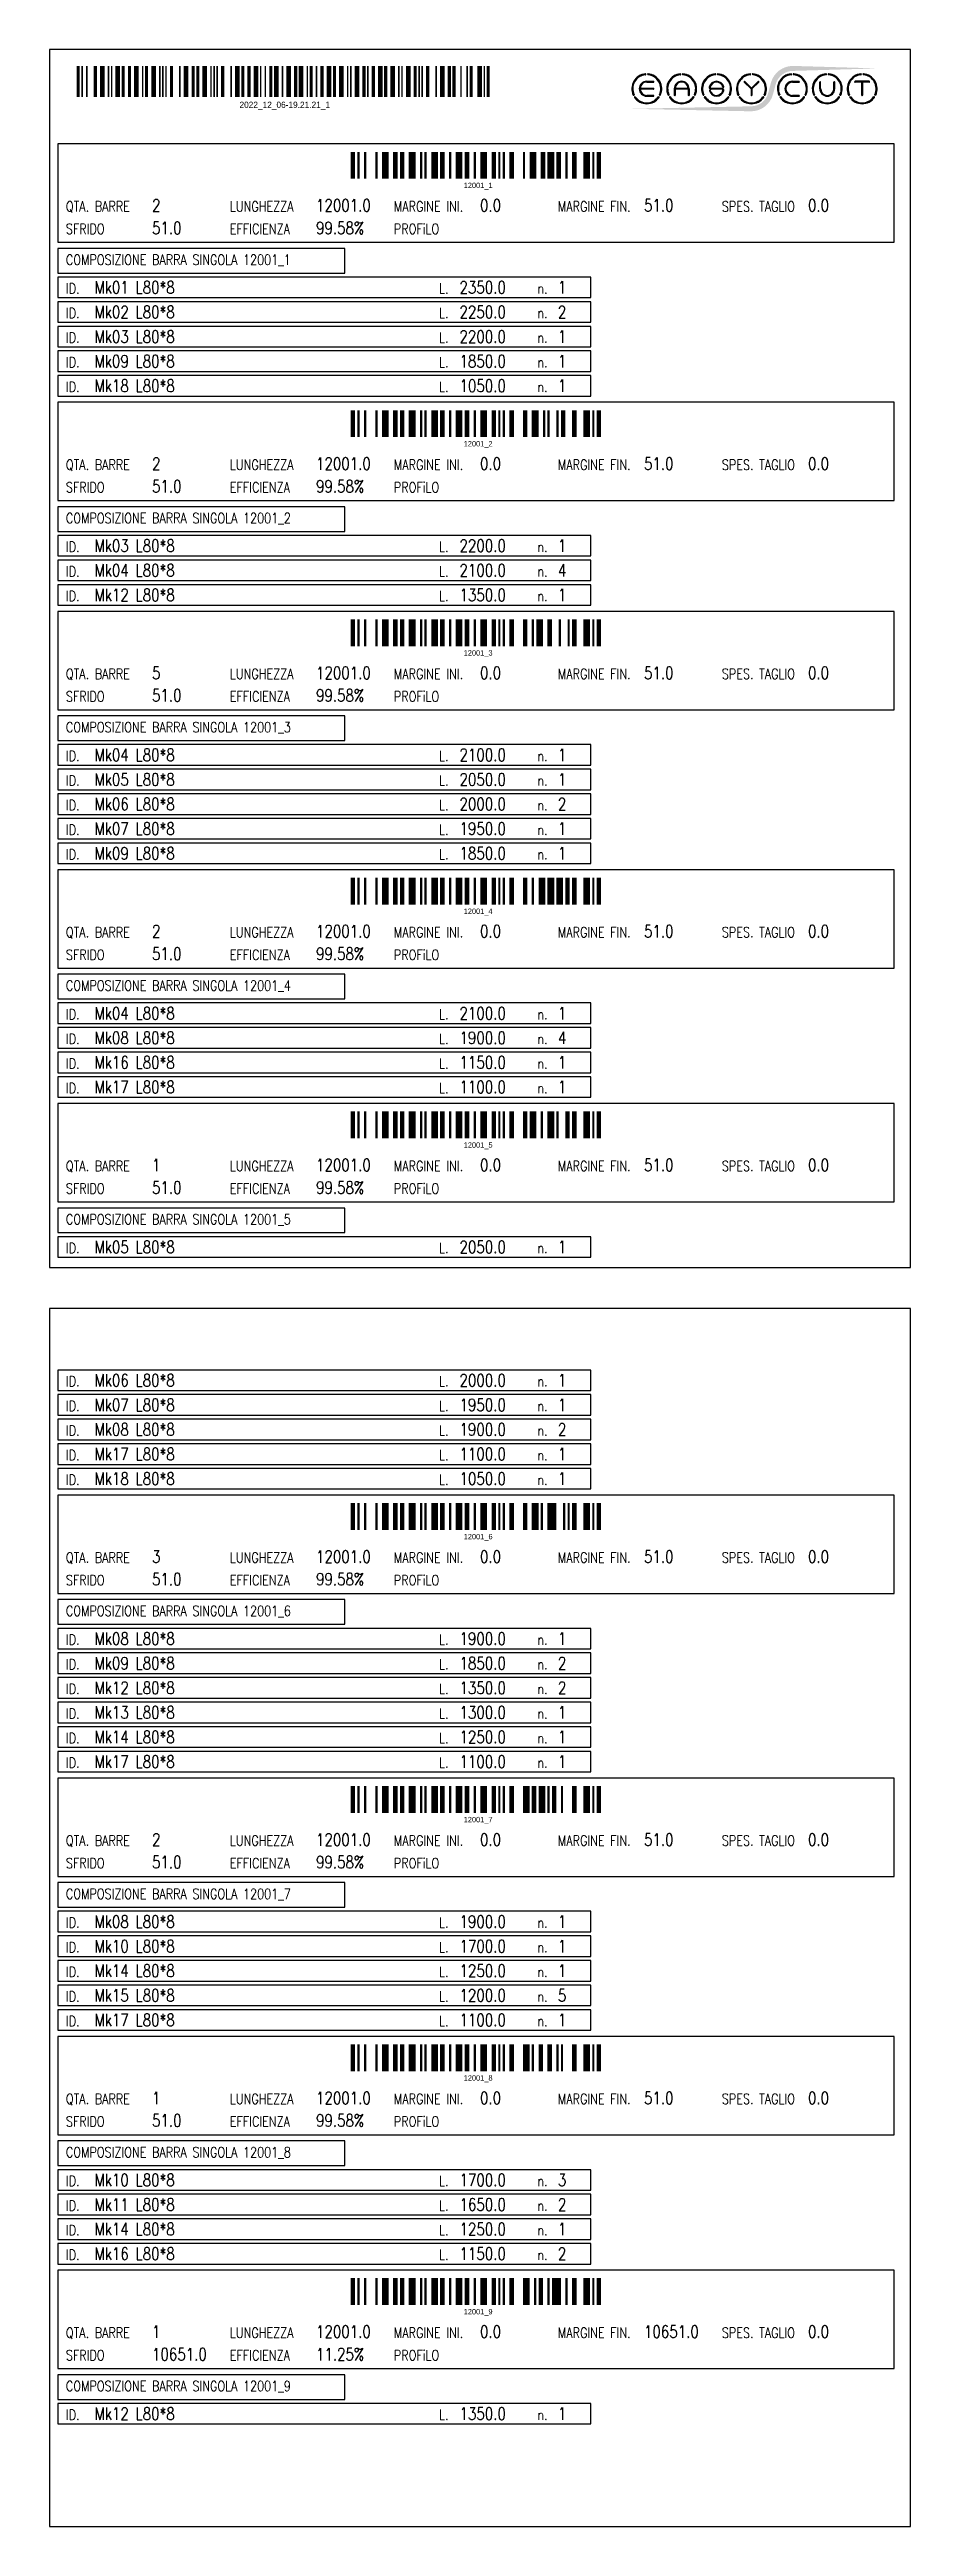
# Model space of a CAD drawing. Header units: millimetres. Extents: x -56 to 421004, y -1 to 91234.
# Drawn here: x 408830 to 421004, y 55922 to 90939 of the extents above; entities that cross this region are included whole.
import ezdxf
from ezdxf.enums import TextEntityAlignment as Align

# ---------------------------------------------------------------- set-up
doc = ezdxf.new("R2010")
doc.units = ezdxf.units.MM
doc.styles.add('EasyCutStyle', font='romans.shx', dxfattribs={"width": 0.8})

msp = doc.modelspace()

# ---------------------------------------------------------------- texts
at = {"color": 1, "style": 'EasyCutStyle', "width": 0.8}
for s, height, p in [('QTA. BARRE', 144.94, (409061.48, 88649.05)), ('LUNGHEZZA', 144.94, (411380.51, 88649.05)), ('MARGINE INI.', 144.9395, (413699.54, 88649.05)), ('MARGINE FIN.', 144.9395, (416018.58, 88649.05)), ('SPES. TAGLIO', 144.9395, (418337.61, 88649.05)), ('SFRIDO', 144.94, (409061.48, 88330.18)), ('EFFICIENZA', 144.94, (411380.51, 88330.18)), ('PROFiLO', 144.94, (413699.54, 88330.18)), ('ID.', 144.94, (409061.48, 87489.53)), ('L.', 144.94, (414337.28, 87489.53)), ('n.', 144.94, (415728.7, 87489.53)), ('ID.', 144.94, (409061.48, 87141.68)), ('L.', 144.94, (414337.28, 87141.68)), ('n.', 144.94, (415728.7, 87141.68)), ('ID.', 144.94, (409061.48, 86793.82)), ('L.', 144.94, (414337.28, 86793.82)), ('n.', 144.94, (415728.7, 86793.82)), ('ID.', 144.94, (409061.48, 86445.97)), ('L.', 144.94, (414337.28, 86445.97)), ('n.', 144.94, (415728.7, 86445.97)), ('ID.', 144.94, (409061.48, 86098.11)), ('L.', 144.94, (414337.28, 86098.11)), ('n.', 144.94, (415728.7, 86098.11)), ('QTA. BARRE', 144.94, (409061.48, 84996.57)), ('LUNGHEZZA', 144.94, (411380.51, 84996.57)), ('MARGINE INI.', 144.9395, (413699.54, 84996.57)), ('MARGINE FIN.', 144.9395, (416018.58, 84996.57)), ('SPES. TAGLIO', 144.9395, (418337.61, 84996.57)), ('SFRIDO', 144.94, (409061.48, 84677.7)), ('EFFICIENZA', 144.94, (411380.51, 84677.7)), ('PROFiLO', 144.94, (413699.54, 84677.7)), ('ID.', 144.94, (409061.48, 83837.05)), ('L.', 144.94, (414337.28, 83837.05)), ('n.', 144.94, (415728.7, 83837.05)), ('ID.', 144.94, (409061.48, 83489.2)), ('L.', 144.94, (414337.28, 83489.2)), ('n.', 144.94, (415728.7, 83489.2)), ('ID.', 144.94, (409061.48, 83141.35)), ('L.', 144.94, (414337.28, 83141.35)), ('n.', 144.94, (415728.7, 83141.35)), ('QTA. BARRE', 144.94, (409061.48, 82039.8)), ('LUNGHEZZA', 144.94, (411380.51, 82039.8)), ('MARGINE INI.', 144.9395, (413699.54, 82039.8)), ('MARGINE FIN.', 144.9395, (416018.58, 82039.8)), ('SPES. TAGLIO', 144.9395, (418337.61, 82039.8)), ('SFRIDO', 144.94, (409061.48, 81720.94)), ('EFFICIENZA', 144.94, (411380.51, 81720.94)), ('PROFiLO', 144.94, (413699.54, 81720.94)), ('ID.', 144.94, (409061.48, 80880.29)), ('L.', 144.94, (414337.28, 80880.29)), ('n.', 144.94, (415728.7, 80880.29)), ('ID.', 144.94, (409061.48, 80532.43)), ('L.', 144.94, (414337.28, 80532.43)), ('n.', 144.94, (415728.7, 80532.43)), ('ID.', 144.94, (409061.48, 80184.58)), ('L.', 144.94, (414337.28, 80184.58)), ('n.', 144.94, (415728.7, 80184.58)), ('ID.', 144.94, (409061.48, 79836.72)), ('L.', 144.94, (414337.28, 79836.72)), ('n.', 144.94, (415728.7, 79836.72)), ('ID.', 144.94, (409061.48, 79488.87)), ('L.', 144.94, (414337.28, 79488.87)), ('n.', 144.94, (415728.7, 79488.87)), ('QTA. BARRE', 144.94, (409061.48, 78387.33)), ('LUNGHEZZA', 144.94, (411380.51, 78387.33)), ('MARGINE INI.', 144.9395, (413699.54, 78387.33)), ('MARGINE FIN.', 144.9395, (416018.58, 78387.33)), ('SPES. TAGLIO', 144.9395, (418337.61, 78387.33)), ('SFRIDO', 144.94, (409061.48, 78068.46)), ('EFFICIENZA', 144.94, (411380.51, 78068.46)), ('PROFiLO', 144.94, (413699.54, 78068.46)), ('ID.', 144.94, (409061.48, 77227.81)), ('L.', 144.94, (414337.28, 77227.81)), ('n.', 144.94, (415728.7, 77227.81)), ('ID.', 144.94, (409061.48, 76879.96)), ('L.', 144.94, (414337.28, 76879.96)), ('n.', 144.94, (415728.7, 76879.96)), ('ID.', 144.94, (409061.48, 76532.1)), ('L.', 144.94, (414337.28, 76532.1)), ('n.', 144.94, (415728.7, 76532.1)), ('ID.', 144.94, (409061.48, 76184.25)), ('L.', 144.94, (414337.28, 76184.25)), ('n.', 144.94, (415728.7, 76184.25)), ('QTA. BARRE', 144.94, (409061.48, 75082.71)), ('LUNGHEZZA', 144.94, (411380.51, 75082.71)), ('MARGINE INI.', 144.9395, (413699.54, 75082.71)), ('MARGINE FIN.', 144.9395, (416018.58, 75082.71)), ('SPES. TAGLIO', 144.9395, (418337.61, 75082.71)), ('SFRIDO', 144.94, (409061.48, 74763.84)), ('EFFICIENZA', 144.94, (411380.51, 74763.84)), ('PROFiLO', 144.94, (413699.54, 74763.84)), ('ID.', 144.94, (409061.48, 73923.19)), ('L.', 144.94, (414337.28, 73923.19)), ('n.', 144.94, (415728.7, 73923.19)), ('ID.', 144.94, (409061.48, 72038.98)), ('L.', 144.94, (414337.28, 72038.98)), ('ID.', 144.94, (409061.48, 71691.12)), ('L.', 144.94, (414337.28, 71691.12)), ('n.', 144.94, (415728.7, 72038.98)), ('n.', 144.94, (415728.7, 71691.12)), ('ID.', 144.94, (409061.48, 71343.27)), ('L.', 144.94, (414337.28, 71343.27)), ('n.', 144.94, (415728.7, 71343.27)), ('ID.', 144.94, (409061.48, 70995.41)), ('L.', 144.94, (414337.28, 70995.41)), ('n.', 144.94, (415728.7, 70995.41)), ('ID.', 144.94, (409061.48, 70647.56)), ('L.', 144.94, (414337.28, 70647.56)), ('n.', 144.94, (415728.7, 70647.56)), ('QTA. BARRE', 144.94, (409061.48, 69546.02)), ('LUNGHEZZA', 144.94, (411380.51, 69546.02)), ('MARGINE INI.', 144.9395, (413699.54, 69546.02)), ('MARGINE FIN.', 144.9395, (416018.58, 69546.02)), ('SPES. TAGLIO', 144.9395, (418337.61, 69546.02)), ('SFRIDO', 144.94, (409061.48, 69227.15)), ('EFFICIENZA', 144.94, (411380.51, 69227.15)), ('PROFiLO', 144.94, (413699.54, 69227.15)), ('ID.', 144.94, (409061.48, 68386.5)), ('L.', 144.94, (414337.28, 68386.5)), ('n.', 144.94, (415728.7, 68386.5)), ('ID.', 144.94, (409061.48, 68038.65)), ('L.', 144.94, (414337.28, 68038.65)), ('n.', 144.94, (415728.7, 68038.65)), ('ID.', 144.94, (409061.48, 67690.79)), ('L.', 144.94, (414337.28, 67690.79)), ('n.', 144.94, (415728.7, 67690.79)), ('ID.', 144.94, (409061.48, 67342.94)), ('L.', 144.94, (414337.28, 67342.94)), ('n.', 144.94, (415728.7, 67342.94)), ('ID.', 144.94, (409061.48, 66995.08)), ('L.', 144.94, (414337.28, 66995.08)), ('n.', 144.94, (415728.7, 66995.08)), ('ID.', 144.94, (409061.48, 66647.23)), ('L.', 144.94, (414337.28, 66647.23)), ('n.', 144.94, (415728.7, 66647.23)), ('QTA. BARRE', 144.94, (409061.48, 65545.69)), ('LUNGHEZZA', 144.94, (411380.51, 65545.69)), ('MARGINE INI.', 144.9395, (413699.54, 65545.69)), ('MARGINE FIN.', 144.9395, (416018.58, 65545.69)), ('SPES. TAGLIO', 144.9395, (418337.61, 65545.69)), ('SFRIDO', 144.94, (409061.48, 65226.82)), ('EFFICIENZA', 144.94, (411380.51, 65226.82)), ('PROFiLO', 144.94, (413699.54, 65226.82)), ('ID.', 144.94, (409061.48, 64386.17)), ('L.', 144.94, (414337.28, 64386.17)), ('n.', 144.94, (415728.7, 64386.17)), ('ID.', 144.94, (409061.48, 64038.32)), ('L.', 144.94, (414337.28, 64038.32)), ('n.', 144.94, (415728.7, 64038.32)), ('ID.', 144.94, (409061.48, 63690.46)), ('L.', 144.94, (414337.28, 63690.46)), ('n.', 144.94, (415728.7, 63690.46)), ('ID.', 144.94, (409061.48, 63342.61)), ('L.', 144.94, (414337.28, 63342.61)), ('n.', 144.94, (415728.7, 63342.61)), ('ID.', 144.94, (409061.48, 62994.75)), ('L.', 144.94, (414337.28, 62994.75)), ('n.', 144.94, (415728.7, 62994.75)), ('QTA. BARRE', 144.94, (409061.48, 61893.21)), ('LUNGHEZZA', 144.94, (411380.51, 61893.21)), ('MARGINE INI.', 144.9395, (413699.54, 61893.21)), ('MARGINE FIN.', 144.9395, (416018.58, 61893.21)), ('SPES. TAGLIO', 144.9395, (418337.61, 61893.21)), ('SFRIDO', 144.94, (409061.48, 61574.35)), ('EFFICIENZA', 144.94, (411380.51, 61574.35)), ('PROFiLO', 144.94, (413699.54, 61574.35)), ('ID.', 144.94, (409061.48, 60733.7)), ('L.', 144.94, (414337.28, 60733.7)), ('n.', 144.94, (415728.7, 60733.7)), ('ID.', 144.94, (409061.48, 60385.84)), ('L.', 144.94, (414337.28, 60385.84)), ('n.', 144.94, (415728.7, 60385.84)), ('ID.', 144.94, (409061.48, 60037.99)), ('L.', 144.94, (414337.28, 60037.99)), ('n.', 144.94, (415728.7, 60037.99)), ('ID.', 144.94, (409061.48, 59690.13)), ('L.', 144.94, (414337.28, 59690.13)), ('n.', 144.94, (415728.7, 59690.13)), ('QTA. BARRE', 144.94, (409061.48, 58588.59)), ('LUNGHEZZA', 144.94, (411380.51, 58588.59)), ('MARGINE INI.', 144.9395, (413699.54, 58588.59)), ('MARGINE FIN.', 144.9395, (416018.58, 58588.59)), ('SPES. TAGLIO', 144.9395, (418337.61, 58588.59)), ('SFRIDO', 144.94, (409061.48, 58269.73)), ('EFFICIENZA', 144.94, (411380.51, 58269.73)), ('PROFiLO', 144.94, (413699.54, 58269.73)), ('ID.', 144.94, (409061.48, 57429.08)), ('L.', 144.94, (414337.28, 57429.08)), ('n.', 144.94, (415728.7, 57429.08))]:
    msp.add_text(s, height=height, dxfattribs=at).set_placement(p)
at = {"color": 3, "style": 'EasyCutStyle', "width": 0.8}
for s, height, p in [('2', 173.93, (410278.97, 88649.05)), ('12001.0', 173.927, (412598, 88649.05)), ('0.0', 173.927, (414917.04, 88649.05)), ('51.0', 173.927, (417236.07, 88649.05)), ('0.0', 173.927, (419555.1, 88649.05)), ('51.0', 173.927, (410278.97, 88330.18)), ('99.58%', 173.927, (412598, 88330.18)), ('Mk01 L80*8', 173.927, (409467.31, 87489.53)), ('2350.0', 173.927, (414627.16, 87489.53)), ('1', 173.93, (416018.58, 87489.53)), ('Mk02 L80*8', 173.927, (409467.31, 87141.68)), ('2250.0', 173.927, (414627.16, 87141.68)), ('2', 173.93, (416018.58, 87141.68)), ('Mk03 L80*8', 173.927, (409467.31, 86793.82)), ('2200.0', 173.927, (414627.16, 86793.82)), ('1', 173.93, (416018.58, 86793.82)), ('Mk09 L80*8', 173.927, (409467.31, 86445.97)), ('1850.0', 173.927, (414627.16, 86445.97)), ('1', 173.93, (416018.58, 86445.97)), ('Mk18 L80*8', 173.927, (409467.31, 86098.11)), ('1050.0', 173.927, (414627.16, 86098.11)), ('1', 173.93, (416018.58, 86098.11)), ('2', 173.93, (410278.97, 84996.57)), ('12001.0', 173.927, (412598, 84996.57)), ('0.0', 173.927, (414917.04, 84996.57)), ('51.0', 173.927, (417236.07, 84996.57)), ('0.0', 173.927, (419555.1, 84996.57)), ('51.0', 173.927, (410278.97, 84677.7)), ('99.58%', 173.927, (412598, 84677.7)), ('Mk03 L80*8', 173.927, (409467.31, 83837.05)), ('2200.0', 173.927, (414627.16, 83837.05)), ('1', 173.93, (416018.58, 83837.05)), ('Mk04 L80*8', 173.927, (409467.31, 83489.2)), ('2100.0', 173.927, (414627.16, 83489.2)), ('4', 173.93, (416018.58, 83489.2)), ('Mk12 L80*8', 173.927, (409467.31, 83141.35)), ('1350.0', 173.927, (414627.16, 83141.35)), ('1', 173.93, (416018.58, 83141.35)), ('5', 173.93, (410278.97, 82039.8)), ('12001.0', 173.927, (412598, 82039.8)), ('0.0', 173.927, (414917.04, 82039.8)), ('51.0', 173.927, (417236.07, 82039.8)), ('0.0', 173.927, (419555.1, 82039.8)), ('51.0', 173.927, (410278.97, 81720.94)), ('99.58%', 173.927, (412598, 81720.94)), ('Mk04 L80*8', 173.927, (409467.31, 80880.29)), ('2100.0', 173.927, (414627.16, 80880.29)), ('1', 173.93, (416018.58, 80880.29)), ('Mk05 L80*8', 173.927, (409467.31, 80532.43)), ('2050.0', 173.927, (414627.16, 80532.43)), ('1', 173.93, (416018.58, 80532.43)), ('Mk06 L80*8', 173.927, (409467.31, 80184.58)), ('2000.0', 173.927, (414627.16, 80184.58)), ('2', 173.93, (416018.58, 80184.58)), ('Mk07 L80*8', 173.927, (409467.31, 79836.72)), ('1950.0', 173.927, (414627.16, 79836.72)), ('1', 173.93, (416018.58, 79836.72)), ('Mk09 L80*8', 173.927, (409467.31, 79488.87)), ('1850.0', 173.927, (414627.16, 79488.87)), ('1', 173.93, (416018.58, 79488.87)), ('2', 173.93, (410278.97, 78387.33)), ('12001.0', 173.927, (412598, 78387.33)), ('0.0', 173.927, (414917.04, 78387.33)), ('51.0', 173.927, (417236.07, 78387.33)), ('0.0', 173.927, (419555.1, 78387.33)), ('51.0', 173.927, (410278.97, 78068.46)), ('99.58%', 173.927, (412598, 78068.46)), ('Mk04 L80*8', 173.927, (409467.31, 77227.81)), ('2100.0', 173.927, (414627.16, 77227.81)), ('1', 173.93, (416018.58, 77227.81)), ('Mk08 L80*8', 173.927, (409467.31, 76879.96)), ('1900.0', 173.927, (414627.16, 76879.96)), ('4', 173.93, (416018.58, 76879.96)), ('Mk16 L80*8', 173.927, (409467.31, 76532.1)), ('1150.0', 173.927, (414627.16, 76532.1)), ('1', 173.93, (416018.58, 76532.1)), ('Mk17 L80*8', 173.927, (409467.31, 76184.25)), ('1100.0', 173.927, (414627.16, 76184.25)), ('1', 173.93, (416018.58, 76184.25)), ('51.0', 173.927, (410278.97, 74763.84)), ('1', 173.93, (410278.97, 75082.71)), ('99.58%', 173.927, (412598, 74763.84)), ('12001.0', 173.927, (412598, 75082.71)), ('0.0', 173.927, (414917.04, 75082.71)), ('51.0', 173.927, (417236.07, 75082.71)), ('0.0', 173.927, (419555.1, 75082.71)), ('Mk05 L80*8', 173.927, (409467.31, 73923.19)), ('2050.0', 173.927, (414627.16, 73923.19)), ('1', 173.93, (416018.58, 73923.19)), ('Mk06 L80*8', 173.927, (409467.31, 72038.98)), ('2000.0', 173.927, (414627.16, 72038.98)), ('1', 173.93, (416018.58, 72038.98)), ('Mk07 L80*8', 173.927, (409467.31, 71691.12)), ('1950.0', 173.927, (414627.16, 71691.12)), ('1', 173.93, (416018.58, 71691.12)), ('Mk08 L80*8', 173.927, (409467.31, 71343.27)), ('1900.0', 173.927, (414627.16, 71343.27)), ('2', 173.93, (416018.58, 71343.27)), ('Mk17 L80*8', 173.927, (409467.31, 70995.41)), ('1100.0', 173.927, (414627.16, 70995.41)), ('1', 173.93, (416018.58, 70995.41)), ('Mk18 L80*8', 173.927, (409467.31, 70647.56)), ('1050.0', 173.927, (414627.16, 70647.56)), ('1', 173.93, (416018.58, 70647.56)), ('3', 173.93, (410278.97, 69546.02)), ('12001.0', 173.927, (412598, 69546.02)), ('0.0', 173.927, (414917.04, 69546.02)), ('51.0', 173.927, (417236.07, 69546.02)), ('0.0', 173.927, (419555.1, 69546.02)), ('51.0', 173.927, (410278.97, 69227.15)), ('99.58%', 173.927, (412598, 69227.15)), ('Mk08 L80*8', 173.927, (409467.31, 68386.5)), ('1900.0', 173.927, (414627.16, 68386.5)), ('1', 173.93, (416018.58, 68386.5)), ('Mk09 L80*8', 173.927, (409467.31, 68038.65)), ('1850.0', 173.927, (414627.16, 68038.65)), ('2', 173.93, (416018.58, 68038.65)), ('Mk12 L80*8', 173.927, (409467.31, 67690.79)), ('1350.0', 173.927, (414627.16, 67690.79)), ('2', 173.93, (416018.58, 67690.79)), ('Mk13 L80*8', 173.927, (409467.31, 67342.94)), ('1300.0', 173.927, (414627.16, 67342.94)), ('1', 173.93, (416018.58, 67342.94)), ('Mk14 L80*8', 173.927, (409467.31, 66995.08)), ('1250.0', 173.927, (414627.16, 66995.08)), ('1', 173.93, (416018.58, 66995.08)), ('Mk17 L80*8', 173.927, (409467.31, 66647.23)), ('1100.0', 173.927, (414627.16, 66647.23)), ('1', 173.93, (416018.58, 66647.23)), ('2', 173.93, (410278.97, 65545.69)), ('12001.0', 173.927, (412598, 65545.69)), ('0.0', 173.927, (414917.04, 65545.69)), ('51.0', 173.927, (417236.07, 65545.69)), ('0.0', 173.927, (419555.1, 65545.69)), ('51.0', 173.927, (410278.97, 65226.82)), ('99.58%', 173.927, (412598, 65226.82)), ('Mk08 L80*8', 173.927, (409467.31, 64386.17)), ('1900.0', 173.927, (414627.16, 64386.17)), ('1', 173.93, (416018.58, 64386.17)), ('Mk10 L80*8', 173.927, (409467.31, 64038.32)), ('1700.0', 173.927, (414627.16, 64038.32)), ('1', 173.93, (416018.58, 64038.32)), ('Mk14 L80*8', 173.927, (409467.31, 63690.46)), ('1250.0', 173.927, (414627.16, 63690.46)), ('1', 173.93, (416018.58, 63690.46)), ('Mk15 L80*8', 173.927, (409467.31, 63342.61)), ('1200.0', 173.927, (414627.16, 63342.61)), ('5', 173.93, (416018.58, 63342.61)), ('Mk17 L80*8', 173.927, (409467.31, 62994.75)), ('1100.0', 173.927, (414627.16, 62994.75)), ('1', 173.93, (416018.58, 62994.75)), ('1', 173.93, (410278.97, 61893.21)), ('12001.0', 173.927, (412598, 61893.21)), ('0.0', 173.927, (414917.04, 61893.21)), ('51.0', 173.927, (417236.07, 61893.21)), ('0.0', 173.927, (419555.1, 61893.21)), ('51.0', 173.927, (410278.97, 61574.35)), ('99.58%', 173.927, (412598, 61574.35)), ('Mk10 L80*8', 173.927, (409467.31, 60733.7)), ('1700.0', 173.927, (414627.16, 60733.7)), ('3', 173.93, (416018.58, 60733.7)), ('Mk11 L80*8', 173.927, (409467.31, 60385.84)), ('1650.0', 173.927, (414627.16, 60385.84)), ('2', 173.93, (416018.58, 60385.84)), ('Mk14 L80*8', 173.927, (409467.31, 60037.99)), ('1250.0', 173.927, (414627.16, 60037.99)), ('1', 173.93, (416018.58, 60037.99)), ('Mk16 L80*8', 173.927, (409467.31, 59690.13)), ('1150.0', 173.927, (414627.16, 59690.13)), ('2', 173.93, (416018.58, 59690.13)), ('1', 173.93, (410278.97, 58588.59)), ('12001.0', 173.927, (412598, 58588.59)), ('0.0', 173.927, (414917.04, 58588.59)), ('10651.0', 173.927, (417236.07, 58588.59)), ('0.0', 173.927, (419555.1, 58588.59)), ('10651.0', 173.927, (410278.97, 58269.73)), ('11.25%', 173.927, (412598, 58269.73)), ('Mk12 L80*8', 173.927, (409467.31, 57429.08)), ('1350.0', 173.927, (414627.16, 57429.08)), ('1', 173.93, (416018.58, 57429.08))]:
    msp.add_text(s, height=height, dxfattribs=at).set_placement(p)
at = {"color": 2, "style": 'EasyCutStyle', "width": 0.8}
for s, p in [('COMPOSIZIONE BARRA SINGOLA 12001_1', (409061.48, 87895.36)), ('COMPOSIZIONE BARRA SINGOLA 12001_2', (409061.48, 84242.89)), ('COMPOSIZIONE BARRA SINGOLA 12001_3', (409061.48, 81286.12)), ('COMPOSIZIONE BARRA SINGOLA 12001_4', (409061.48, 77633.64)), ('COMPOSIZIONE BARRA SINGOLA 12001_5', (409061.48, 74329.02)), ('COMPOSIZIONE BARRA SINGOLA 12001_6', (409061.48, 68792.33)), ('COMPOSIZIONE BARRA SINGOLA 12001_7', (409061.48, 64792)), ('COMPOSIZIONE BARRA SINGOLA 12001_8', (409061.48, 61139.53)), ('COMPOSIZIONE BARRA SINGOLA 12001_9', (409061.48, 57834.91))]:
    msp.add_text(s, height=144.9395, dxfattribs=at).set_placement(p)

# ---------------------------------------------------------------- blocks, each defined once
blk = doc.blocks.new('Logo')
h = blk.add_hatch(color=256)
h.set_gradient(color1=(255, 0, 0), color2=(255, 255, 0), tint=1)
h.paths.add_polyline_path([(20.5, 4.4, -0.339454), (37.1, 17.2), (118.6, 19.6), (37.1, 22, 0.339454), (15.8, 5.7), (13.2, -4.2, -0.339454), (-3.4, -16.9), (-118.2, -19.3), (-3.4, -21.7, 0.339454), (17.8, -5.4)])
for color, points in [(140, [(-115.9, -5.7, -1), (-116.7, -6.1, -0.520567), (-104.9, 14.3, -1), (-104.9, 13.5, 0.520567)]), (256, [(-97.3, 0.4), (-110, 0.4, -0.394366), (-103.7, 6.3), (-97.3, 6.3, 1), (-97.3, 7.2), (-103.7, 7.2, 1), (-103.7, -7.2), (-97.3, -7.2, 1), (-97.3, -6.3), (-103.7, -6.3, -0.394366), (-110, -0.4), (-97.3, -0.4, 1)]), (140, [(-91.4, -5.7, 1), (-90.6, -6.1, 0.520567), (-102.4, 14.3, 0.916853), (-102.6, 13.5, 0.043377), (-102.5, 13.5, -0.520567)]), (140, [(-82.3, -5.7, -1), (-83.1, -6.1, -0.520567), (-71.3, 14.3, -1), (-71.3, 13.5, 0.520567)]), (140, [(-57.8, -5.7, 1), (-57, -6.1, 0.520567), (-68.8, 14.3, 1), (-68.9, 13.5, -0.520567)]), (140, [(-48.7, -5.7, -1), (-49.5, -6.1, -0.520567), (-37.7, 14.3, -1), (-37.7, 13.5, 0.520567)]), (256, [(-31.2, -0.4, -0.486114), (-30.3, -1.5, -0.776377), (-42.6, -1.6, 1), (-43.4, -1.9, 0.776377), (-29.5, -1.7, 0.486114), (-31.2, 0.4), (-41.8, 0.4, -0.486114), (-42.6, 1.5, -0.776377), (-30.4, 1.6, 1), (-29.5, 1.9, 0.776377), (-43.5, 1.7, 0.486114), (-41.8, -0.4)]), (140, [(-24.2, -5.7, 1), (-23.4, -6.1, 0.520567), (-35.2, 14.3, 1), (-35.3, 13.5, -0.520567)]), (140, [(-15.1, -5.7, -1), (-15.9, -6.1, -0.520567), (-4.1, 14.3, -1), (-4.1, 13.5, 0.520567)]), (256, [(-9.3, 7.1, 1), (-10, 6.5), (-3.3, -0.2), (-3.3, -6.3, 1), (-2.4, -6.3), (-2.4, -0.2), (4.2, 6.5, 1), (3.6, 7.1), (-2.9, 0.6)]), (140, [(9.4, -5.7, 1), (10.2, -6.1, 0.520567), (-1.6, 14.3, 1), (-1.7, 13.5, -0.520567)]), (140, [(24.2, -5.7, -1), (23.4, -6.1, -0.520567), (35.2, 14.3, -1), (35.3, 13.5, 0.520567)]), (256, [(36.5, -7.2), (42.8, -7.2, 1), (42.8, -6.3), (36.5, -6.3, -1), (36.5, 6.3), (42.8, 6.3, 1), (42.8, 7.2), (36.5, 7.2, 1)]), (140, [(48.7, -5.7, 1), (49.5, -6.1, 0.520567), (37.7, 14.3, 1), (37.7, 13.5, -0.520567)]), (140, [(57.8, -5.7, -1), (57, -6.1, -0.520567), (68.8, 14.3, -1), (68.9, 13.5, 0.520567)]), (256, [(63.7, 0), (63.7, 6.3, 1), (62.9, 6.3), (62.9, 0, 1), (77.3, 0), (77.3, 6.3, 1), (76.4, 6.3), (76.4, 0, -1)]), (140, [(82.3, -5.7, 1), (83.1, -6.1, 0.520567), (71.3, 14.3, 1), (71.3, 13.5, -0.520567)]), (140, [(91.4, -5.7, -1), (90.6, -6.1, -0.520567), (102.4, 14.3, -1), (102.5, 13.5, 0.520567)]), (256, [(96.9, 7.2, 1), (96.9, 6.3), (103.2, 6.3), (103.2, -6.3, 1), (104.1, -6.3), (104.1, 6.3), (110.4, 6.3, 1), (110.4, 7.2)]), (140, [(115.9, -5.7, 1), (116.7, -6.1, 0.520567), (104.9, 14.3, 1), (104.9, 13.5, -0.520567)]), (140, [(-91.9, -8.3, 1), (-92.6, -7.8, -0.520567), (-114.8, -7.8, 1), (-115.5, -8.3, 0.520567)]), (140, [(-58.3, -8.3, 1), (-59, -7.8, -0.520567), (-81.2, -7.8, 1), (-81.9, -8.3, 0.520567)]), (140, [(-24.7, -8.3, 1), (-25.4, -7.8, -0.520567), (-47.6, -7.8, 1), (-48.3, -8.3, 0.520567)]), (140, [(8.9, -8.3, 1), (8.2, -7.8, -0.520567), (-14, -7.8, 1), (-14.7, -8.3, 0.520567)]), (140, [(48.3, -8.3, 1), (47.6, -7.8, -0.520567), (25.4, -7.8, 1), (24.7, -8.3, 0.520567)]), (140, [(81.9, -8.3, 1), (81.2, -7.8, -0.520567), (59, -7.8, 1), (58.3, -8.3, 0.520567)]), (140, [(115.5, -8.3, 1), (114.8, -7.8, -0.520567), (92.6, -7.8, 1), (91.9, -8.3, 0.520567)])]:
    blk.add_hatch(color=color).paths.add_polyline_path(points)
h = blk.add_hatch(color=256)
h.paths.add_polyline_path([(-63.7, -0.4), (-63.7, -6.3, 1), (-62.9, -6.3), (-62.9, 0, 1), (-77.3, 0), (-77.3, -6.3, 1), (-76.4, -6.3), (-76.4, -0.4)])
h.paths.add_polyline_path([(-76.4, 0.4, -0.933992), (-63.8, 0.4)], flags=16)
for p, q in [((-97.3, 0.4), (-110, 0.4)), ((-103.7, 7.2), (-97.3, 7.2)), ((-103.7, 6.3), (-97.3, 6.3)), ((-77.3, 0), (-77.3, -6.3)), ((-63.8, 0.4), (-76.4, 0.4)), ((-62.9, 0), (-62.9, -6.3)), ((-31.2, 0.4), (-41.8, 0.4)), ((-3.3, -0.2), (-10, 6.5)), ((-2.9, 0.6), (-9.3, 7.1)), ((-2.9, 0.6), (3.6, 7.1)), ((-2.4, -0.2), (4.2, 6.5)), ((36.5, 7.2), (42.8, 7.2)), ((36.5, 6.3), (42.8, 6.3)), ((62.9, 0), (62.9, 6.3)), ((63.7, 0), (63.7, 6.3)), ((76.4, 0), (76.4, 6.3)), ((77.3, 0), (77.3, 6.3)), ((110.4, 7.2), (96.9, 7.2)), ((103.2, 6.3), (96.9, 6.3)), ((103.2, 6.3), (103.2, -6.3)), ((104.1, 6.3), (104.1, -6.3)), ((110.4, 6.3), (104.1, 6.3)), ((-97.3, -0.4), (-110, -0.4)), ((-103.7, -6.3), (-97.3, -6.3)), ((-103.7, -7.2), (-97.3, -7.2)), ((-76.4, -0.4), (-76.4, -6.3)), ((-63.7, -0.4), (-76.4, -0.4)), ((-63.7, -0.4), (-63.7, -6.3)), ((-31.2, -0.4), (-41.8, -0.4)), ((-3.3, -0.2), (-3.3, -6.3)), ((-2.4, -0.2), (-2.4, -6.3)), ((36.5, -6.3), (42.8, -6.3)), ((36.5, -7.2), (42.8, -7.2))]:
    blk.add_line(p, q)
at = {"color": 140}
for centre, radius, start, end in [((-103.7, 0), 14.4, 95, 205), ((-103.7, 0), 13.5, 95, 205), ((-104.9, 13.9), 0.432, 275, 95), ((-102.5, 13.9), 0.432, 85, 265), ((-103.7, 0), 13.5, 335, 85), ((-103.7, 0), 14.4, 335, 85), ((-70.1, 0), 14.4, 95, 205), ((-70.1, 0), 13.5, 95, 205), ((-71.3, 13.9), 0.432, 275, 95), ((-68.9, 13.9), 0.432, 85, 265), ((-70.1, 0), 13.5, 335, 85), ((-70.1, 0), 14.4, 335, 85), ((-36.5, 0), 14.4, 95, 205), ((-36.5, 0), 13.5, 95, 205), ((-37.7, 13.9), 0.432, 275, 95), ((-35.3, 13.9), 0.432, 85, 265), ((-36.5, 0), 13.5, 335, 85), ((-36.5, 0), 14.4, 335, 85), ((-2.9, 0), 14.4, 95, 205), ((-2.9, 0), 13.5, 95, 205), ((-4.1, 13.9), 0.432, 275, 95), ((-1.7, 13.9), 0.432, 85, 265), ((-2.9, 0), 13.5, 335, 85), ((-2.9, 0), 14.4, 335, 85), ((36.5, 0), 14.4, 95, 205), ((36.5, 0), 13.5, 95, 205), ((35.3, 13.9), 0.432, 275, 95), ((37.7, 13.9), 0.432, 85, 265), ((36.5, 0), 14.4, 335, 85), ((36.5, 0), 13.5, 335, 85), ((70.1, 0), 14.4, 95, 205), ((70.1, 0), 13.5, 95, 205), ((68.9, 13.9), 0.432, 275, 95), ((71.3, 13.9), 0.432, 85, 265), ((70.1, 0), 14.4, 335, 85), ((70.1, 0), 13.5, 335, 85), ((103.7, 0), 14.4, 95, 205), ((103.7, 0), 13.5, 95, 205), ((102.5, 13.9), 0.432, 275, 95), ((104.9, 13.9), 0.432, 85, 265), ((103.7, 0), 14.4, 335, 85), ((103.7, 0), 13.5, 335, 85), ((-116.3, -5.9), 0.432, 205, 25), ((-115.1, -8), 0.432, 35, 215), ((-103.7, 0), 14.4, 215, 325), ((-103.7, 0), 13.5, 215, 325), ((-92.2, -8), 0.432, 325, 145), ((-91, -5.9), 0.432, 155, 335), ((-82.7, -5.9), 0.432, 205, 25), ((-81.5, -8), 0.432, 35, 215), ((-70.1, 0), 14.4, 215, 325), ((-70.1, 0), 13.5, 215, 325), ((-58.6, -8), 0.432, 325, 145), ((-57.4, -5.9), 0.432, 155, 335), ((-49.1, -5.9), 0.432, 205, 25), ((-47.9, -8), 0.432, 35, 215), ((-36.5, 0), 14.4, 215, 325), ((-36.5, 0), 13.5, 215, 325), ((-25, -8), 0.432, 325, 145), ((-23.8, -5.9), 0.432, 155, 335), ((-15.5, -5.9), 0.432, 205, 25), ((-14.3, -8), 0.432, 35, 215), ((-2.9, 0), 14.4, 215, 325), ((-2.9, 0), 13.5, 215, 325), ((8.6, -8), 0.432, 325, 145), ((9.8, -5.9), 0.432, 155, 335), ((23.8, -5.9), 0.432, 205, 25), ((25, -8), 0.432, 35, 215), ((36.5, 0), 14.4, 215, 325), ((36.5, 0), 13.5, 215, 325), ((47.9, -8), 0.432, 325, 145), ((49.1, -5.9), 0.432, 155, 335), ((57.4, -5.9), 0.432, 205, 25), ((58.6, -8), 0.432, 35, 215), ((70.1, 0), 14.4, 215, 325), ((70.1, 0), 13.5, 215, 325), ((81.5, -8), 0.432, 325, 145), ((82.7, -5.9), 0.432, 155, 335), ((91, -5.9), 0.432, 205, 25), ((92.2, -8), 0.432, 35, 215), ((103.7, 0), 14.4, 215, 325), ((103.7, 0), 13.5, 215, 325), ((115.1, -8), 0.432, 325, 145), ((116.3, -5.9), 0.432, 155, 335)]:
    blk.add_arc(centre, radius, start, end, dxfattribs=at)
for centre, radius, start, end in [((-103.7, 0), 7.2, 90, 270), ((-103.7, 0), 6.34, 90, 176.0904), ((-97.3, 6.8), 0.432, 270, 90), ((-97.3, 0), 0.432, 270, 90), ((-70.1, 0), 7.2, 0, 180), ((-70.1, 0), 6.34, 3.9096, 176.0904), ((-36.5, 0), 7.2, 15, 166.2998), ((-41.8, 1.3), 1.73, 166.2998, 270), ((-41.8, 1.3), 0.864, 166.2998, 270), ((-36.5, 0), 6.34, 15, 166.2998), ((-31.2, -1.3), 1.73, 346.2998, 90), ((-29.9, 1.8), 0.432, 195, 15), ((-9.6, 6.8), 0.432, 45, 225), ((3.9, 6.8), 0.432, 315, 135), ((36.5, 0), 7.2, 90, 270), ((36.5, 0), 6.34, 90, 270), ((42.8, 6.8), 0.432, 270, 90), ((63.3, 6.3), 0.432, 0, 180), ((70.1, 0), 7.2, 180, 0), ((70.1, 0), 6.34, 180, 0), ((76.8, 6.3), 0.432, 0, 180), ((96.9, 6.8), 0.432, 90, 270), ((110.4, 6.8), 0.432, 270, 90), ((-103.7, 0), 6.34, 183.9096, 270), ((-97.3, -6.8), 0.432, 270, 90), ((-76.8, -6.3), 0.432, 180, 0), ((-63.3, -6.3), 0.432, 180, 0), ((-43, -1.8), 0.432, 15, 195), ((-36.5, 0), 7.2, 195, 346.2998), ((-36.5, 0), 6.34, 195, 346.2998), ((-31.2, -1.3), 0.864, 346.2998, 90), ((-2.9, -6.3), 0.432, 180, 0), ((42.8, -6.8), 0.432, 270, 90), ((103.7, -6.3), 0.432, 180, 0)]:
    blk.add_arc(centre, radius, start, end)
blk = doc.blocks.new('BARCODE128_2022_12_06-19.21.21_1')
at = {"linetype": 'Continuous'}
for points, const_width in [([(1, 0), (1, 20)], 2), ([(3.5, 0), (3.5, 20)], 1), ([(6.5, 0), (6.5, 20)], 1), ([(12, 0), (12, 20)], 2), ([(16.5, 0), (16.5, 20)], 3), ([(20.5, 0), (20.5, 20)], 1), ([(22.5, 0), (22.5, 20)], 1), ([(26.5, 0), (26.5, 20)], 3), ([(30, 0), (30, 20)], 2), ([(34, 0), (34, 20)], 2), ([(38.5, 0), (38.5, 20)], 3), ([(42.5, 0), (42.5, 20)], 1), ([(45, 0), (45, 20)], 2), ([(49.5, 0), (49.5, 20)], 3), ([(53.5, 0), (53.5, 20)], 1), ([(55.5, 0), (55.5, 20)], 1), ([(57.5, 0), (57.5, 20)], 1), ([(61, 0), (61, 20)], 2), ([(66.5, 0), (66.5, 20)], 1), ([(70.5, 0), (70.5, 20)], 3), ([(75, 0), (75, 20)], 2), ([(78, 0), (78, 20)], 2), ([(82.5, 0), (82.5, 20)], 3), ([(86.5, 0), (86.5, 20)], 1), ([(88.5, 0), (88.5, 20)], 1), ([(90.5, 0), (90.5, 20)], 1), ([(94, 0), (94, 20)], 2), ([(99.5, 0), (99.5, 20)], 1), ([(103.5, 0), (103.5, 20)], 3), ([(107, 0), (107, 20)], 2), ([(111, 0), (111, 20)], 2), ([(115.5, 0), (115.5, 20)], 3), ([(118.5, 0), (118.5, 20)], 1), ([(121.5, 0), (121.5, 20)], 1), ([(125, 0), (125, 20)], 2), ([(128.5, 0), (128.5, 20)], 3), ([(132.5, 0), (132.5, 20)], 1), ([(136.5, 0), (136.5, 20)], 3), ([(141, 0), (141, 20)], 2), ([(144.5, 0), (144.5, 20)], 3), ([(148.5, 0), (148.5, 20)], 1), ([(151, 0), (151, 20)], 2), ([(154.5, 0), (154.5, 20)], 1), ([(158, 0), (158, 20)], 2), ([(162.5, 0), (162.5, 20)], 3), ([(166, 0), (166, 20)], 2), ([(170.5, 0), (170.5, 20)], 3), ([(174.5, 0), (174.5, 20)], 1), ([(176.5, 0), (176.5, 20)], 1), ([(180.5, 0), (180.5, 20)], 3), ([(185, 0), (185, 20)], 2), ([(187.5, 0), (187.5, 20)], 1), ([(191, 0), (191, 20)], 2), ([(195.5, 0), (195.5, 20)], 3), ([(199, 0), (199, 20)], 2), ([(203.5, 0), (203.5, 20)], 3), ([(207.5, 0), (207.5, 20)], 1), ([(209.5, 0), (209.5, 20)], 1), ([(213.5, 0), (213.5, 20)], 3), ([(218, 0), (218, 20)], 2), ([(220.5, 0), (220.5, 20)], 1), ([(222.5, 0), (222.5, 20)], 1), ([(226, 0), (226, 20)], 2), ([(231.5, 0), (231.5, 20)], 1), ([(235.5, 0), (235.5, 20)], 3), ([(240, 0), (240, 20)], 2), ([(243, 0), (243, 20)], 2), ([(247.5, 0), (247.5, 20)], 1), ([(251.5, 0), (251.5, 20)], 1), ([(254, 0), (254, 20)], 2), ([(259.5, 0), (259.5, 20)], 3), ([(262.5, 0), (262.5, 20)], 1), ([(265, 0), (265, 20)], 2)]:
    blk.add_lwpolyline(points, dxfattribs=dict(at, const_width=const_width))
blk.add_text('2022_12_06-19.21.21_1', height=4).set_placement((134, -7), align=Align.CENTER)
blk = doc.blocks.new('BARCODE128_12001_1')
at = {"linetype": 'Continuous'}
for points, const_width in [([(1, 0), (1, 12)], 2), ([(3.5, 0), (3.5, 12)], 1), ([(6.5, 0), (6.5, 12)], 1), ([(11.5, 0), (11.5, 12)], 1), ([(15.5, 0), (15.5, 12)], 3), ([(20, 0), (20, 12)], 2), ([(23, 0), (23, 12)], 2), ([(27.5, 0), (27.5, 12)], 3), ([(31.5, 0), (31.5, 12)], 1), ([(33.5, 0), (33.5, 12)], 1), ([(37.5, 0), (37.5, 12)], 3), ([(41, 0), (41, 12)], 2), ([(44.5, 0), (44.5, 12)], 1), ([(48.5, 0), (48.5, 12)], 3), ([(52, 0), (52, 12)], 2), ([(55.5, 0), (55.5, 12)], 1), ([(59.5, 0), (59.5, 12)], 3), ([(64, 0), (64, 12)], 2), ([(66.5, 0), (66.5, 12)], 1), ([(68.5, 0), (68.5, 12)], 1), ([(72, 0), (72, 12)], 2), ([(77.5, 0), (77.5, 12)], 1), ([(81.5, 0), (81.5, 12)], 3), ([(86, 0), (86, 12)], 2), ([(89.5, 0), (89.5, 12)], 3), ([(93, 0), (93, 12)], 2), ([(96.5, 0), (96.5, 12)], 1), ([(100, 0), (100, 12)], 2), ([(105.5, 0), (105.5, 12)], 3), ([(108.5, 0), (108.5, 12)], 1), ([(111, 0), (111, 12)], 2)]:
    blk.add_lwpolyline(points, dxfattribs=dict(at, const_width=const_width))
blk.add_text('12001_1', height=2.4).set_placement((57, -4.2), align=Align.CENTER)
blk = doc.blocks.new('BARCODE128_12001_2')
at = {"linetype": 'Continuous'}
for points, const_width in [([(1, 0), (1, 12)], 2), ([(3.5, 0), (3.5, 12)], 1), ([(6.5, 0), (6.5, 12)], 1), ([(11.5, 0), (11.5, 12)], 1), ([(15.5, 0), (15.5, 12)], 3), ([(20, 0), (20, 12)], 2), ([(23, 0), (23, 12)], 2), ([(27.5, 0), (27.5, 12)], 3), ([(31.5, 0), (31.5, 12)], 1), ([(33.5, 0), (33.5, 12)], 1), ([(37.5, 0), (37.5, 12)], 3), ([(41, 0), (41, 12)], 2), ([(44.5, 0), (44.5, 12)], 1), ([(48.5, 0), (48.5, 12)], 3), ([(52, 0), (52, 12)], 2), ([(55.5, 0), (55.5, 12)], 1), ([(59.5, 0), (59.5, 12)], 3), ([(64, 0), (64, 12)], 2), ([(66.5, 0), (66.5, 12)], 1), ([(68.5, 0), (68.5, 12)], 1), ([(72, 0), (72, 12)], 2), ([(78, 0), (78, 12)], 2), ([(82.5, 0), (82.5, 12)], 3), ([(86.5, 0), (86.5, 12)], 1), ([(88.5, 0), (88.5, 12)], 1), ([(92.5, 0), (92.5, 12)], 1), ([(95, 0), (95, 12)], 2), ([(100, 0), (100, 12)], 2), ([(105.5, 0), (105.5, 12)], 3), ([(108.5, 0), (108.5, 12)], 1), ([(111, 0), (111, 12)], 2)]:
    blk.add_lwpolyline(points, dxfattribs=dict(at, const_width=const_width))
blk.add_text('12001_2', height=2.4).set_placement((57, -4.2), align=Align.CENTER)
blk = doc.blocks.new('BARCODE128_12001_3')
at = {"linetype": 'Continuous'}
for points, const_width in [([(1, 0), (1, 12)], 2), ([(3.5, 0), (3.5, 12)], 1), ([(6.5, 0), (6.5, 12)], 1), ([(11.5, 0), (11.5, 12)], 1), ([(15.5, 0), (15.5, 12)], 3), ([(20, 0), (20, 12)], 2), ([(23, 0), (23, 12)], 2), ([(27.5, 0), (27.5, 12)], 3), ([(31.5, 0), (31.5, 12)], 1), ([(33.5, 0), (33.5, 12)], 1), ([(37.5, 0), (37.5, 12)], 3), ([(41, 0), (41, 12)], 2), ([(44.5, 0), (44.5, 12)], 1), ([(48.5, 0), (48.5, 12)], 3), ([(52, 0), (52, 12)], 2), ([(55.5, 0), (55.5, 12)], 1), ([(59.5, 0), (59.5, 12)], 3), ([(64, 0), (64, 12)], 2), ([(66.5, 0), (66.5, 12)], 1), ([(68.5, 0), (68.5, 12)], 1), ([(72, 0), (72, 12)], 2), ([(78, 0), (78, 12)], 2), ([(81.5, 0), (81.5, 12)], 1), ([(84.5, 0), (84.5, 12)], 3), ([(89, 0), (89, 12)], 2), ([(93.5, 0), (93.5, 12)], 1), ([(97.5, 0), (97.5, 12)], 1), ([(100, 0), (100, 12)], 2), ([(105.5, 0), (105.5, 12)], 3), ([(108.5, 0), (108.5, 12)], 1), ([(111, 0), (111, 12)], 2)]:
    blk.add_lwpolyline(points, dxfattribs=dict(at, const_width=const_width))
blk.add_text('12001_3', height=2.4).set_placement((57, -4.2), align=Align.CENTER)
blk = doc.blocks.new('BARCODE128_12001_4')
at = {"linetype": 'Continuous'}
for points, const_width in [([(1, 0), (1, 12)], 2), ([(3.5, 0), (3.5, 12)], 1), ([(6.5, 0), (6.5, 12)], 1), ([(11.5, 0), (11.5, 12)], 1), ([(15.5, 0), (15.5, 12)], 3), ([(20, 0), (20, 12)], 2), ([(23, 0), (23, 12)], 2), ([(27.5, 0), (27.5, 12)], 3), ([(31.5, 0), (31.5, 12)], 1), ([(33.5, 0), (33.5, 12)], 1), ([(37.5, 0), (37.5, 12)], 3), ([(41, 0), (41, 12)], 2), ([(44.5, 0), (44.5, 12)], 1), ([(48.5, 0), (48.5, 12)], 3), ([(52, 0), (52, 12)], 2), ([(55.5, 0), (55.5, 12)], 1), ([(59.5, 0), (59.5, 12)], 3), ([(64, 0), (64, 12)], 2), ([(66.5, 0), (66.5, 12)], 1), ([(68.5, 0), (68.5, 12)], 1), ([(72, 0), (72, 12)], 2), ([(78, 0), (78, 12)], 2), ([(81.5, 0), (81.5, 12)], 1), ([(85.5, 0), (85.5, 12)], 3), ([(89.5, 0), (89.5, 12)], 3), ([(93.5, 0), (93.5, 12)], 3), ([(97, 0), (97, 12)], 2), ([(100, 0), (100, 12)], 2), ([(105.5, 0), (105.5, 12)], 3), ([(108.5, 0), (108.5, 12)], 1), ([(111, 0), (111, 12)], 2)]:
    blk.add_lwpolyline(points, dxfattribs=dict(at, const_width=const_width))
blk.add_text('12001_4', height=2.4).set_placement((57, -4.2), align=Align.CENTER)
blk = doc.blocks.new('BARCODE128_12001_5')
at = {"linetype": 'Continuous'}
for points, const_width in [([(1, 0), (1, 12)], 2), ([(3.5, 0), (3.5, 12)], 1), ([(6.5, 0), (6.5, 12)], 1), ([(11.5, 0), (11.5, 12)], 1), ([(15.5, 0), (15.5, 12)], 3), ([(20, 0), (20, 12)], 2), ([(23, 0), (23, 12)], 2), ([(27.5, 0), (27.5, 12)], 3), ([(31.5, 0), (31.5, 12)], 1), ([(33.5, 0), (33.5, 12)], 1), ([(37.5, 0), (37.5, 12)], 3), ([(41, 0), (41, 12)], 2), ([(44.5, 0), (44.5, 12)], 1), ([(48.5, 0), (48.5, 12)], 3), ([(52, 0), (52, 12)], 2), ([(55.5, 0), (55.5, 12)], 1), ([(59.5, 0), (59.5, 12)], 3), ([(64, 0), (64, 12)], 2), ([(66.5, 0), (66.5, 12)], 1), ([(68.5, 0), (68.5, 12)], 1), ([(72, 0), (72, 12)], 2), ([(78, 0), (78, 12)], 2), ([(81.5, 0), (81.5, 12)], 3), ([(85.5, 0), (85.5, 12)], 1), ([(89.5, 0), (89.5, 12)], 3), ([(92.5, 0), (92.5, 12)], 1), ([(97, 0), (97, 12)], 2), ([(100, 0), (100, 12)], 2), ([(105.5, 0), (105.5, 12)], 3), ([(108.5, 0), (108.5, 12)], 1), ([(111, 0), (111, 12)], 2)]:
    blk.add_lwpolyline(points, dxfattribs=dict(at, const_width=const_width))
blk.add_text('12001_5', height=2.4).set_placement((57, -4.2), align=Align.CENTER)
blk = doc.blocks.new('BARCODE128_12001_6')
at = {"linetype": 'Continuous'}
for points, const_width in [([(1, 0), (1, 12)], 2), ([(3.5, 0), (3.5, 12)], 1), ([(6.5, 0), (6.5, 12)], 1), ([(11.5, 0), (11.5, 12)], 1), ([(15.5, 0), (15.5, 12)], 3), ([(20, 0), (20, 12)], 2), ([(23, 0), (23, 12)], 2), ([(27.5, 0), (27.5, 12)], 3), ([(31.5, 0), (31.5, 12)], 1), ([(33.5, 0), (33.5, 12)], 1), ([(37.5, 0), (37.5, 12)], 3), ([(41, 0), (41, 12)], 2), ([(44.5, 0), (44.5, 12)], 1), ([(48.5, 0), (48.5, 12)], 3), ([(52, 0), (52, 12)], 2), ([(55.5, 0), (55.5, 12)], 1), ([(59.5, 0), (59.5, 12)], 3), ([(64, 0), (64, 12)], 2), ([(66.5, 0), (66.5, 12)], 1), ([(68.5, 0), (68.5, 12)], 1), ([(72, 0), (72, 12)], 2), ([(78, 0), (78, 12)], 2), ([(82.5, 0), (82.5, 12)], 3), ([(85.5, 0), (85.5, 12)], 1), ([(90, 0), (90, 12)], 4), ([(95.5, 0), (95.5, 12)], 1), ([(97.5, 0), (97.5, 12)], 1), ([(100, 0), (100, 12)], 2), ([(105.5, 0), (105.5, 12)], 3), ([(108.5, 0), (108.5, 12)], 1), ([(111, 0), (111, 12)], 2)]:
    blk.add_lwpolyline(points, dxfattribs=dict(at, const_width=const_width))
blk.add_text('12001_6', height=2.4).set_placement((57, -4.2), align=Align.CENTER)
blk = doc.blocks.new('BARCODE128_12001_7')
at = {"linetype": 'Continuous'}
for points, const_width in [([(1, 0), (1, 12)], 2), ([(3.5, 0), (3.5, 12)], 1), ([(6.5, 0), (6.5, 12)], 1), ([(11.5, 0), (11.5, 12)], 1), ([(15.5, 0), (15.5, 12)], 3), ([(20, 0), (20, 12)], 2), ([(23, 0), (23, 12)], 2), ([(27.5, 0), (27.5, 12)], 3), ([(31.5, 0), (31.5, 12)], 1), ([(33.5, 0), (33.5, 12)], 1), ([(37.5, 0), (37.5, 12)], 3), ([(41, 0), (41, 12)], 2), ([(44.5, 0), (44.5, 12)], 1), ([(48.5, 0), (48.5, 12)], 3), ([(52, 0), (52, 12)], 2), ([(55.5, 0), (55.5, 12)], 1), ([(59.5, 0), (59.5, 12)], 3), ([(64, 0), (64, 12)], 2), ([(66.5, 0), (66.5, 12)], 1), ([(68.5, 0), (68.5, 12)], 1), ([(72, 0), (72, 12)], 2), ([(78.5, 0), (78.5, 12)], 3), ([(82, 0), (82, 12)], 2), ([(85.5, 0), (85.5, 12)], 3), ([(88.5, 0), (88.5, 12)], 1), ([(91, 0), (91, 12)], 2), ([(94.5, 0), (94.5, 12)], 1), ([(100, 0), (100, 12)], 2), ([(105.5, 0), (105.5, 12)], 3), ([(108.5, 0), (108.5, 12)], 1), ([(111, 0), (111, 12)], 2)]:
    blk.add_lwpolyline(points, dxfattribs=dict(at, const_width=const_width))
blk.add_text('12001_7', height=2.4).set_placement((57, -4.2), align=Align.CENTER)
blk = doc.blocks.new('BARCODE128_12001_8')
at = {"linetype": 'Continuous'}
for points, const_width in [([(1, 0), (1, 12)], 2), ([(3.5, 0), (3.5, 12)], 1), ([(6.5, 0), (6.5, 12)], 1), ([(11.5, 0), (11.5, 12)], 1), ([(15.5, 0), (15.5, 12)], 3), ([(20, 0), (20, 12)], 2), ([(23, 0), (23, 12)], 2), ([(27.5, 0), (27.5, 12)], 3), ([(31.5, 0), (31.5, 12)], 1), ([(33.5, 0), (33.5, 12)], 1), ([(37.5, 0), (37.5, 12)], 3), ([(41, 0), (41, 12)], 2), ([(44.5, 0), (44.5, 12)], 1), ([(48.5, 0), (48.5, 12)], 3), ([(52, 0), (52, 12)], 2), ([(55.5, 0), (55.5, 12)], 1), ([(59.5, 0), (59.5, 12)], 3), ([(64, 0), (64, 12)], 2), ([(66.5, 0), (66.5, 12)], 1), ([(68.5, 0), (68.5, 12)], 1), ([(72, 0), (72, 12)], 2), ([(78.5, 0), (78.5, 12)], 3), ([(81.5, 0), (81.5, 12)], 1), ([(85, 0), (85, 12)], 2), ([(89, 0), (89, 12)], 2), ([(92.5, 0), (92.5, 12)], 1), ([(94.5, 0), (94.5, 12)], 1), ([(100, 0), (100, 12)], 2), ([(105.5, 0), (105.5, 12)], 3), ([(108.5, 0), (108.5, 12)], 1), ([(111, 0), (111, 12)], 2)]:
    blk.add_lwpolyline(points, dxfattribs=dict(at, const_width=const_width))
blk.add_text('12001_8', height=2.4).set_placement((57, -4.2), align=Align.CENTER)
blk = doc.blocks.new('BARCODE128_12001_9')
at = {"linetype": 'Continuous'}
for points, const_width in [([(1, 0), (1, 12)], 2), ([(3.5, 0), (3.5, 12)], 1), ([(6.5, 0), (6.5, 12)], 1), ([(11.5, 0), (11.5, 12)], 1), ([(15.5, 0), (15.5, 12)], 3), ([(20, 0), (20, 12)], 2), ([(23, 0), (23, 12)], 2), ([(27.5, 0), (27.5, 12)], 3), ([(31.5, 0), (31.5, 12)], 1), ([(33.5, 0), (33.5, 12)], 1), ([(37.5, 0), (37.5, 12)], 3), ([(41, 0), (41, 12)], 2), ([(44.5, 0), (44.5, 12)], 1), ([(48.5, 0), (48.5, 12)], 3), ([(52, 0), (52, 12)], 2), ([(55.5, 0), (55.5, 12)], 1), ([(59.5, 0), (59.5, 12)], 3), ([(64, 0), (64, 12)], 2), ([(66.5, 0), (66.5, 12)], 1), ([(68.5, 0), (68.5, 12)], 1), ([(72, 0), (72, 12)], 2), ([(78.5, 0), (78.5, 12)], 3), ([(82.5, 0), (82.5, 12)], 1), ([(85, 0), (85, 12)], 2), ([(88.5, 0), (88.5, 12)], 1), ([(92, 0), (92, 12)], 4), ([(96.5, 0), (96.5, 12)], 1), ([(100, 0), (100, 12)], 2), ([(105.5, 0), (105.5, 12)], 3), ([(108.5, 0), (108.5, 12)], 1), ([(111, 0), (111, 12)], 2)]:
    blk.add_lwpolyline(points, dxfattribs=dict(at, const_width=const_width))
blk.add_text('12001_9', height=2.4).set_placement((57, -4.2), align=Align.CENTER)

# ---------------------------------------------------------------- linework, layer by layer
at = {"color": 5}
for points in [[(408829.58, 73720.28), (421004.5, 73720.28), (421004.5, 90939.09), (408829.58, 90939.09)], [(408945.53, 88214.23), (420772.59, 88214.23), (420772.59, 89605.65), (408945.53, 89605.65)], [(408945.53, 87779.41), (413003.84, 87779.41), (413003.84, 88127.26), (408945.53, 88127.26)], [(408945.53, 87431.55), (416482.38, 87431.55), (416482.38, 87721.43), (408945.53, 87721.43)], [(408945.53, 87083.7), (416482.38, 87083.7), (416482.38, 87373.58), (408945.53, 87373.58)], [(408945.53, 86735.84), (416482.38, 86735.84), (416482.38, 87025.72), (408945.53, 87025.72)], [(408945.53, 86387.99), (416482.38, 86387.99), (416482.38, 86677.87), (408945.53, 86677.87)], [(408945.53, 86040.14), (416482.38, 86040.14), (416482.38, 86330.01), (408945.53, 86330.01)], [(408945.53, 84561.75), (420772.59, 84561.75), (420772.59, 85953.17), (408945.53, 85953.17)], [(408945.53, 84126.93), (413003.84, 84126.93), (413003.84, 84474.79), (408945.53, 84474.79)], [(408945.53, 83779.08), (416482.38, 83779.08), (416482.38, 84068.96), (408945.53, 84068.96)], [(408945.53, 83431.22), (416482.38, 83431.22), (416482.38, 83721.1), (408945.53, 83721.1)], [(408945.53, 83083.37), (416482.38, 83083.37), (416482.38, 83373.25), (408945.53, 83373.25)], [(408945.53, 81604.99), (420772.59, 81604.99), (420772.59, 82996.41), (408945.53, 82996.41)], [(408945.53, 81170.17), (413003.84, 81170.17), (413003.84, 81518.02), (408945.53, 81518.02)], [(408945.53, 80822.31), (416482.38, 80822.31), (416482.38, 81112.19), (408945.53, 81112.19)], [(408945.53, 80474.46), (416482.38, 80474.46), (416482.38, 80764.34), (408945.53, 80764.34)], [(408945.53, 80126.6), (416482.38, 80126.6), (416482.38, 80416.48), (408945.53, 80416.48)], [(408945.53, 79778.75), (416482.38, 79778.75), (416482.38, 80068.63), (408945.53, 80068.63)], [(408945.53, 79430.89), (416482.38, 79430.89), (416482.38, 79720.77), (408945.53, 79720.77)], [(408945.53, 77952.51), (420772.59, 77952.51), (420772.59, 79343.93), (408945.53, 79343.93)], [(408945.53, 77517.69), (413003.84, 77517.69), (413003.84, 77865.55), (408945.53, 77865.55)], [(408945.53, 77169.84), (416482.38, 77169.84), (416482.38, 77459.72), (408945.53, 77459.72)], [(408945.53, 76821.98), (416482.38, 76821.98), (416482.38, 77111.86), (408945.53, 77111.86)], [(408945.53, 76474.13), (416482.38, 76474.13), (416482.38, 76764.01), (408945.53, 76764.01)], [(408945.53, 76126.27), (416482.38, 76126.27), (416482.38, 76416.15), (408945.53, 76416.15)], [(408945.53, 74647.89), (420772.59, 74647.89), (420772.59, 76039.31), (408945.53, 76039.31)], [(408945.53, 74213.07), (413003.84, 74213.07), (413003.84, 74560.93), (408945.53, 74560.93)], [(408945.53, 73865.22), (416482.38, 73865.22), (416482.38, 74155.1), (408945.53, 74155.1)], [(408829.58, 55921.71), (421004.5, 55921.71), (421004.5, 73140.52), (408829.58, 73140.52)], [(408945.53, 71981), (416482.38, 71981), (416482.38, 72270.88), (408945.53, 72270.88)], [(408945.53, 71633.15), (416482.38, 71633.15), (416482.38, 71923.03), (408945.53, 71923.03)], [(408945.53, 71285.29), (416482.38, 71285.29), (416482.38, 71575.17), (408945.53, 71575.17)], [(408945.53, 70937.44), (416482.38, 70937.44), (416482.38, 71227.32), (408945.53, 71227.32)], [(408945.53, 70589.58), (416482.38, 70589.58), (416482.38, 70879.46), (408945.53, 70879.46)], [(408945.53, 69111.2), (420772.59, 69111.2), (420772.59, 70502.62), (408945.53, 70502.62)], [(408945.53, 68676.38), (413003.84, 68676.38), (413003.84, 69024.24), (408945.53, 69024.24)], [(408945.53, 68328.53), (416482.38, 68328.53), (416482.38, 68618.41), (408945.53, 68618.41)], [(408945.53, 67980.67), (416482.38, 67980.67), (416482.38, 68270.55), (408945.53, 68270.55)], [(408945.53, 67632.82), (416482.38, 67632.82), (416482.38, 67922.7), (408945.53, 67922.7)], [(408945.53, 67284.96), (416482.38, 67284.96), (416482.38, 67574.84), (408945.53, 67574.84)], [(408945.53, 66937.11), (416482.38, 66937.11), (416482.38, 67226.99), (408945.53, 67226.99)], [(408945.53, 66589.25), (416482.38, 66589.25), (416482.38, 66879.13), (408945.53, 66879.13)], [(408945.53, 65110.87), (420772.59, 65110.87), (420772.59, 66502.29), (408945.53, 66502.29)], [(408945.53, 64676.05), (413003.84, 64676.05), (413003.84, 65023.91), (408945.53, 65023.91)], [(408945.53, 64328.2), (416482.38, 64328.2), (416482.38, 64618.08), (408945.53, 64618.08)], [(408945.53, 63980.34), (416482.38, 63980.34), (416482.38, 64270.22), (408945.53, 64270.22)], [(408945.53, 63632.49), (416482.38, 63632.49), (416482.38, 63922.37), (408945.53, 63922.37)], [(408945.53, 63284.63), (416482.38, 63284.63), (416482.38, 63574.51), (408945.53, 63574.51)], [(408945.53, 62936.78), (416482.38, 62936.78), (416482.38, 63226.66), (408945.53, 63226.66)], [(408945.53, 61458.4), (420772.59, 61458.4), (420772.59, 62849.82), (408945.53, 62849.82)], [(408945.53, 61023.58), (413003.84, 61023.58), (413003.84, 61371.43), (408945.53, 61371.43)], [(408945.53, 60675.72), (416482.38, 60675.72), (416482.38, 60965.6), (408945.53, 60965.6)], [(408945.53, 60327.87), (416482.38, 60327.87), (416482.38, 60617.75), (408945.53, 60617.75)], [(408945.53, 59980.01), (416482.38, 59980.01), (416482.38, 60269.89), (408945.53, 60269.89)], [(408945.53, 59632.16), (416482.38, 59632.16), (416482.38, 59922.04), (408945.53, 59922.04)], [(408945.53, 58153.78), (420772.59, 58153.78), (420772.59, 59545.19), (408945.53, 59545.19)], [(408945.53, 57718.96), (413003.84, 57718.96), (413003.84, 58066.81), (408945.53, 58066.81)], [(408945.53, 57371.1), (416482.38, 57371.1), (416482.38, 57660.98), (408945.53, 57660.98)]]:
    msp.add_lwpolyline(points, close=True, dxfattribs=at)

# ---------------------------------------------------------------- block references
for name, p, xscale, yscale, zscale in [('BARCODE128_2022_12_06-19.21.21_1', (409213.45, 90267.98), 21.96053030301118, 21.96053030302573, 21.9605303030303), ('Logo', (418798.37, 90384.51), 14.68608530319761, 14.68608530321217, 14.68608530321705), ('BARCODE128_12001_1', (413088.16, 89113.38), 31.62316363636637, 31.62316363636637, 31.62316363636364), ('BARCODE128_12001_2', (413088.16, 85460.9), 31.62316363636637, 31.62316363636637, 31.62316363636364), ('BARCODE128_12001_3', (413088.16, 82504.14), 31.62316363636637, 31.62316363636637, 31.62316363636364), ('BARCODE128_12001_4', (413088.16, 78851.66), 31.62316363636637, 31.62316363636637, 31.62316363636364), ('BARCODE128_12001_5', (413088.16, 75547.04), 31.62316363636637, 31.62316363636637, 31.62316363636364), ('BARCODE128_12001_6', (413088.16, 70010.35), 31.62316363636637, 31.62316363636637, 31.62316363636364), ('BARCODE128_12001_7', (413088.16, 66010.02), 31.62316363636637, 31.62316363636637, 31.62316363636364), ('BARCODE128_12001_8', (413088.16, 62357.55), 31.62316363636637, 31.62316363636637, 31.62316363636364), ('BARCODE128_12001_9', (413088.16, 59052.93), 31.62316363636637, 31.62316363636637, 31.62316363636364)]:
    msp.add_blockref(name, p, dxfattribs=dict(xscale=xscale, yscale=yscale, zscale=zscale))

msp.set_redraw_order([(e.dxf.handle, doc.entitydb.next_handle()) for e in msp.query("TEXT MTEXT ATTDEF DIMENSION ARC_DIMENSION")])  # texts and dimensions are drawn at this point

doc.saveas('drawing.dxf')
